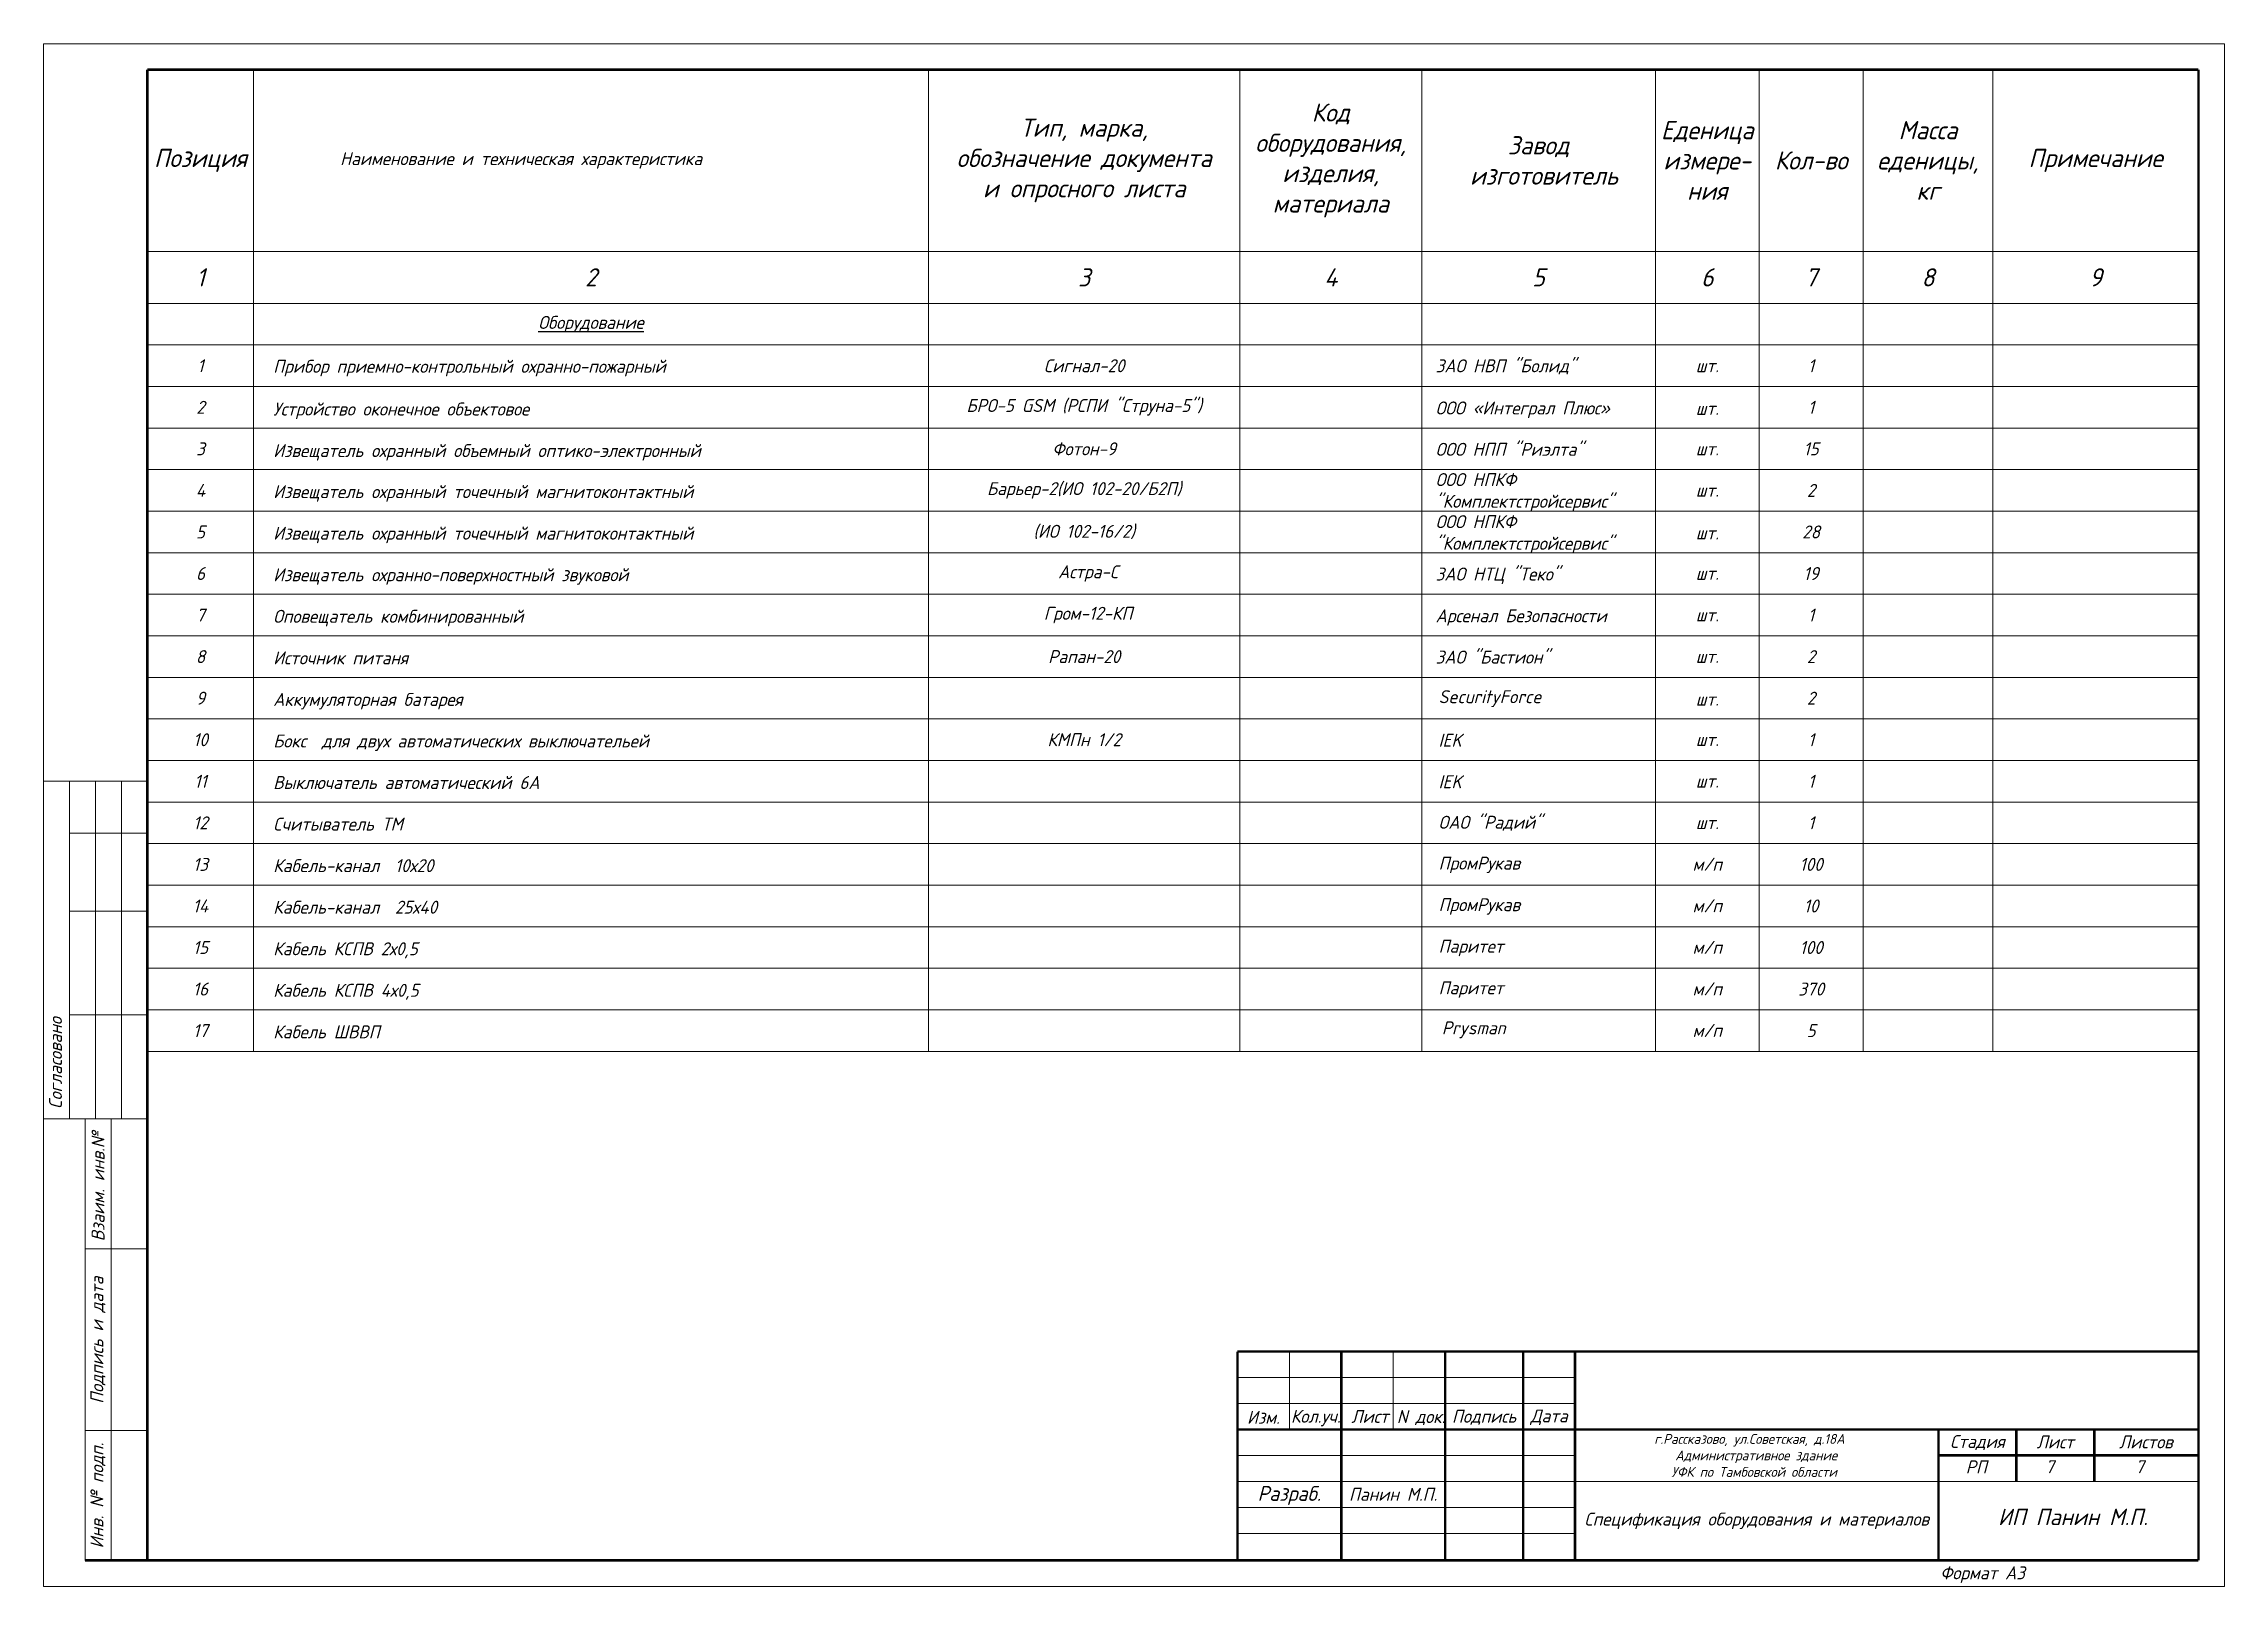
# Model space of a CAD drawing. Header units: inches. Extents: x 859 to 3210, y 393 to 1752.
# Drawn here: x 3073.5 to 3205.8, y 932.7 to 1026.3 of the extents above; entities that cross this region are included whole.
import ezdxf

# ---------------------------------------------------------------- set-up
doc = ezdxf.new("R2010")
doc.units = ezdxf.units.IN
doc.header["$MEASUREMENT"] = 0
doc.linetypes.add('НЕВИДИМАЯ', pattern=[9.525, 6.35, -3.175])
doc.layers.add('DESC', color=7, linetype='Continuous')
doc.styles.get("Standard").update_dxf_attribs({"font": 'GOST_Common Italic_0.ttf'})

msp = doc.modelspace()

# ---------------------------------------------------------------- texts
at = {"layer": 'DESC', "color": 7}
for s, height, p in [('Прибор приемно-контрольный охранно-пожарный ', 0.7875, (3087.46, 1006.31)), ('Устройство оконечное объектовое ', 0.7875, (3087.46, 1003.72)), ('Извещатель охранный объемный оптико-электронный', 0.7875, (3087.46, 1001.2)), ('Извещатель охранный точечный магнитоконтактный ', 0.7875, (3087.46, 998.71)), ('Извещатель охранный точечный магнитоконтактный ', 0.7875, (3087.46, 996.19)), ('Извещатель охранно-поверхностный звуковой', 0.7875, (3087.46, 993.67)), ('Оповещатель комбинированный', 0.7875, (3087.46, 991.15)), ('Источник питаня ', 0.7875, (3087.46, 988.63)), ('Аккумуляторная батарея ', 0.7875, (3087.46, 986.11)), ('Бокс  для двух автоматических выключательей', 0.7875, (3087.46, 983.59)), ('Выключатель автоматический 6А', 0.7875, (3087.46, 981.07)), ('Считыватель ТМ ', 0.7875, (3087.46, 978.55)), ('Кабель-канал  10х20', 0.7875, (3087.46, 976.03)), ('Кабель-канал  25х40', 0.7875, (3087.46, 973.51)), ('Кабель КСПВ 2х0,5', 0.7875, (3087.46, 970.99)), ('Кабель КСПВ 4х0,5', 0.7875, (3087.46, 968.47)), ('Кабель ШВВП', 0.7875, (3087.46, 965.95)), ('Кол.уч.', 0.787, (3149.2, 942.64)), ('Лист', 0.787, (3152.86, 942.63)), ('N док.', 0.787, (3155.63, 942.62)), ('РП', 0.787, (3190.14, 939.57)), ('7', 0.787, (3194.97, 939.58)), ('7', 0.787, (3200.43, 939.58))]:
    msp.add_text(s, height=height, dxfattribs=at).set_placement(p)
at = {"layer": 'DESC'}
for s, insert, char_height, width, attachment_point in [('Тип, марка, \\Pобозначение документа \\Pи опросного листа', (3136.66, 1019.19), 1.1025, 18.9, 5), ('Код оборудования, изделия, материала', (3151.62, 1019.19), 1.1025, 11.025, 5), ('Еденица измере-\\Pния', (3174.46, 1019.19), 1.1025, 6.3, 5), ('Масса еденицы, \\Pкг', (3187.85, 1019.19), 1.1025, 7.875, 5), ('Завод\\P изготовитель', (3164.22, 1019.19), 1.1025, 14.175, 5), ('Позиция', (3083.05, 1019.19), 1.103, 6.4299, 5), ('           Наименование и техническая характеристика', (3086.26, 1019.19), 0.7875, 40.95, 4), ('Кол-во', (3180.76, 1019.19), 1.103, 6.3, 5), ('Примечание', (3198.02, 1019.19), 1.103, 12.4701, 5), ('1', (3083.05, 1012.1), 1.1, 6.4299, 5), ('2', (3106.74, 1012.1), 1.1, 40.95, 5), ('3', (3136.66, 1012.1), 1.1, 18.9, 5), ('4', (3151.62, 1012.1), 1.1, 11.025, 5), ('5', (3164.22, 1012.1), 1.1, 14.175, 5), ('6', (3174.46, 1012.1), 1.1, 6.3, 5), ('7', (3180.76, 1012.1), 1.1, 6.3, 5), ('8', (3187.85, 1012.1), 1.1, 7.875, 5), ('9', (3198.02, 1012.1), 1.1, 12.4701, 5), ('{\\LОборудование}', (3106.74, 1009.26), 0.7875, 40.95, 5), ('1', (3083.05, 1006.74), 0.787, 6.4299, 5), ('Сигнал-20', (3136.66, 1006.74), 0.787, 18.9, 5), ('шт.', (3174.46, 1006.74), 0.787, 6.3, 5), ('1', (3180.76, 1006.74), 0.787, 6.3, 5), ('2', (3083.05, 1004.22), 0.787, 6.4299, 5), ('БРО-5 GSM (РСПИ "Струна-5")', (3136.66, 1004.22), 0.7875, 18.9, 5), ('шт.', (3174.46, 1004.15), 0.787, 6.3, 5), ('1', (3180.76, 1004.22), 0.787, 6.3, 5), ('3', (3083.05, 1001.7), 0.787, 6.4299, 5), ('Фотон-9', (3136.66, 1001.7), 0.787, 18.9, 5), ('шт.', (3174.46, 1001.7), 0.787, 6.3, 5), ('15', (3180.76, 1001.7), 0.787, 6.3, 5), ('4', (3083.05, 999.18), 0.787, 6.4299, 5), ('Барьер-2(ИО 102-20/Б2П)', (3136.66, 999.18), 0.7875, 18.9, 5), ('шт.', (3174.46, 999.19), 0.787, 6.3, 5), ('2', (3180.76, 999.18), 0.787, 6.3, 5), ('5', (3083.05, 996.66), 0.787, 6.4299, 5), ('(ИО 102-16/2)', (3136.66, 996.66), 0.7875, 18.9, 5), ('шт.', (3174.46, 996.6), 0.787, 6.3, 5), ('28', (3180.76, 996.66), 0.787, 6.3, 5), ('6', (3083.05, 994.14), 0.787, 6.4299, 5), (' Астра-С', (3136.66, 994.14), 0.787, 18.9, 5), ('шт.', (3174.46, 994.15), 0.787, 6.3, 5), ('19', (3180.76, 994.14), 0.787, 6.3, 5), ('7', (3083.05, 991.62), 0.787, 6.4299, 5), (' Гром-12-КП', (3136.66, 991.62), 0.7875, 18.9, 5), ('шт.', (3174.46, 991.63), 0.787, 6.3, 5), ('1', (3180.76, 991.62), 0.787, 6.3, 5), ('8', (3083.05, 989.1), 0.787, 6.4299, 5), ('Рапан-20', (3136.66, 989.1), 0.787, 18.9, 5), ('шт.', (3174.46, 989.11), 0.787, 6.3, 5), ('2', (3180.76, 989.1), 0.787, 6.3, 5), ('9', (3083.05, 986.58), 0.787, 6.4299, 5), ('2', (3180.76, 986.58), 0.787, 6.3, 5), ('шт.', (3174.46, 986.52), 0.787, 6.3, 5), ('10', (3083.05, 984.06), 0.787, 6.4299, 5), ('КМПн 1/2', (3136.66, 984.06), 0.787, 18.9, 5), ('1', (3180.76, 984.06), 0.787, 6.3, 5), ('шт.', (3174.46, 984.07), 0.787, 6.3, 5), ('11', (3083.05, 981.54), 0.787, 6.4299, 5), ('шт.', (3174.46, 981.55), 0.787, 6.3, 5), ('1', (3180.76, 981.54), 0.787, 6.3, 5), ('12', (3083.05, 979.02), 0.787, 6.4299, 5), ('шт.', (3174.46, 979.03), 0.787, 6.3, 5), ('1', (3180.76, 979.02), 0.787, 6.3, 5), ('13', (3083.05, 976.5), 0.787, 6.4299, 5), ('м/п', (3174.46, 976.51), 0.787, 6.3, 5), ('100', (3180.76, 976.5), 0.787, 6.3, 5), ('14', (3083.05, 973.98), 0.787, 6.4299, 5), ('м/п', (3174.46, 973.99), 0.787, 6.3, 5), ('10', (3180.76, 973.98), 0.787, 6.3, 5), ('15', (3083.05, 971.46), 0.787, 6.4299, 5), ('м/п', (3174.46, 971.47), 0.787, 6.3, 5), ('100', (3180.76, 971.46), 0.787, 6.3, 5), ('16', (3083.05, 968.94), 0.787, 6.4299, 5), ('м/п', (3174.46, 968.95), 0.787, 6.3, 5), ('370', (3180.76, 968.94), 0.787, 6.3, 5), ('17', (3083.05, 966.42), 0.787, 6.4299, 5), ('м/п', (3174.46, 966.43), 0.787, 6.3, 5), ('5', (3180.76, 966.42), 0.787, 6.3, 5), ('Изм.', (3147.53, 942.97), 0.787, 3.15, 5), ('Подпись', (3160.92, 942.97), 0.787, 4.725, 5), ('Дата', (3164.86, 942.97), 0.787, 3.15, 5), ('Спецификация оборудования и материалов', (3177.46, 936.69), 0.7875, 22.05, 5)]:
    msp.add_mtext(s, dxfattribs=dict(at, insert=insert, char_height=char_height, width=width, attachment_point=attachment_point))
at = {"layer": 'DESC', "lineweight": 15}
for s, insert, char_height, width, attachment_point in [('ЗАО НВП "Болид"', (3157.98, 1006.67), 0.7875, 14.175, 4), ('ООО «Интеграл Плюс»', (3157.98, 1004.07), 0.7875, 14.175, 4), ('ООО НПП "Риэлта"', (3157.98, 1001.67), 0.7875, 14.175, 4), ('ООО НПКФ "Комплектстройсервис"', (3157.98, 999.07), 0.7875, 14.175, 4), ('ООО НПКФ "Комплектстройсервис"', (3157.98, 996.52), 0.7875, 14.175, 4), ('ЗАО НТЦ "Теко"', (3157.98, 994), 0.7875, 14.175, 4), ('Арсенал Безопасности', (3157.98, 991.47), 0.7875, 14.175, 4), ('ЗАО "Бастион"', (3157.98, 989.07), 0.7875, 14.175, 4), ('SecurityForce', (3158.16, 986.55), 0.7875, 14.175, 4), ('IEK', (3158.16, 984.03), 0.787, 14.175, 4), ('IEK', (3158.16, 981.51), 0.787, 14.175, 4), ('ОАО "Радий"', (3158.16, 978.99), 0.7875, 14.175, 4), ('ПромРукав', (3158.16, 976.47), 0.787, 14.175, 4), ('ПромРукав', (3158.16, 973.95), 0.787, 14.175, 4), ('Паритет', (3158.16, 971.43), 0.787, 14.175, 4), ('Паритет', (3158.16, 968.91), 0.787, 14.175, 4), ('Prysman', (3158.36, 966.47), 0.787, 14.175, 4), ('Панин М.П.', (3155.4, 938.3), 0.787, 6.3, 5)]:
    msp.add_mtext(s, dxfattribs=dict(at, insert=insert, char_height=char_height, width=width, attachment_point=attachment_point))
at = {"layer": 'DESC', "char_height": 0.7875, "attachment_point": 1, "rotation": 90}
for s, insert, width in [('Cогласовано', (3073.86, 961.65), 9.4622), ('Взаим. инв.№', (3076.44, 953.64), 14.4387), ('Подпись и дата', (3076.37, 943.79), 11.3549), ('Инв. № подп.', (3076.37, 935.02), 13.2391)]:
    msp.add_mtext(s, dxfattribs=dict(at, insert=insert, width=width))
at = {"layer": 'DESC', "color": 0, "lineweight": 15, "insert": (3148.01, 941.96), "char_height": 0.6, "attachment_point": 1}
msp.add_mtext_dynamic_manual_height_columns('\\pi23.23389;г.Рассказово, ул.Советская, д.18А\\P\\pi24.5048;Административное здание \\P\\pi24.27003;УФК по Тамбовской области', width=59.1919, gutter_width=1, heights=[0], dxfattribs=at)
at = {"layer": 'DESC', "color": 0, "char_height": 0.787, "attachment_point": 5}
for s, insert, width in [('Стадия', (3190.85, 941.44), 4.725), ('Лист', (3195.57, 941.48), 5.67), ('Листов', (3201.07, 941.48), 5.3325)]:
    msp.add_mtext(s, dxfattribs=dict(at, insert=insert, width=width))
at = {"layer": 'DESC', "color": 0, "lineweight": 15, "insert": (3149.1, 938.23), "char_height": 0.9, "width": 7.0924, "attachment_point": 5}
msp.add_mtext('Разраб.', dxfattribs=at)
at = {"layer": 'DESC', "lineweight": 15, "insert": (3187.29, 937.43), "char_height": 1, "attachment_point": 1}
msp.add_mtext_dynamic_manual_height_columns('\\pi4.80835;ИП Панин М.П.', width=17.9743, gutter_width=1, heights=[1.74], dxfattribs=at)
at = {"layer": 'DESC', "linetype": 'НЕВИДИМАЯ', "insert": (3188.59, 933.93), "char_height": 0.787, "width": 9.1777, "attachment_point": 1}
msp.add_mtext('Формат А3', dxfattribs=at)

# ---------------------------------------------------------------- linework, layer by layer
at = {"layer": 'DESC', "color": 7, "lineweight": 15}
for p, q in [((3073.53, 932.72), (3073.53, 1026.27)), ((3073.53, 1026.27), (3205.83, 1026.27)), ((3205.83, 1026.27), (3205.83, 932.72)), ((3086.26, 1024.7), (3086.26, 965.16)), ((3127.21, 1024.7), (3127.21, 965.16)), ((3146.11, 1024.7), (3146.11, 965.16)), ((3157.14, 1024.7), (3157.14, 965.16)), ((3171.31, 1024.7), (3171.31, 965.16)), ((3177.61, 1024.7), (3177.61, 965.16)), ((3183.91, 1024.7), (3183.91, 965.16)), ((3191.79, 1024.7), (3191.79, 965.16)), ((3079.83, 1013.67), (3204.26, 1013.67)), ((3079.83, 1010.52), (3204.26, 1010.52)), ((3079.83, 1008), (3204.26, 1008)), ((3079.83, 1005.48), (3204.26, 1005.48)), ((3079.83, 1002.96), (3204.26, 1002.96)), ((3079.83, 1000.44), (3204.26, 1000.44)), ((3079.83, 997.92), (3204.26, 997.92)), ((3079.83, 995.4), (3204.26, 995.4)), ((3079.83, 992.88), (3204.26, 992.88)), ((3079.83, 990.36), (3204.26, 990.36)), ((3079.83, 987.84), (3204.26, 987.84)), ((3079.83, 985.32), (3204.26, 985.32)), ((3079.83, 982.8), (3204.26, 982.8)), ((3079.83, 980.28), (3204.26, 980.28)), ((3079.83, 977.76), (3204.26, 977.76)), ((3079.83, 975.24), (3204.26, 975.24)), ((3079.83, 972.72), (3204.26, 972.72)), ((3079.83, 970.2), (3204.26, 970.2)), ((3079.83, 967.68), (3204.26, 967.68)), ((3079.83, 965.16), (3204.26, 965.16)), ((3149.11, 946.96), (3149.11, 942.23)), ((3155.41, 946.96), (3155.41, 942.23)), ((3145.96, 945.38), (3166.44, 945.38)), ((3145.96, 943.81), (3166.44, 943.81)), ((3145.96, 940.66), (3166.44, 940.66)), ((3145.96, 939.08), (3166.44, 939.08)), ((3166.44, 939.08), (3204.24, 939.08)), ((3145.96, 937.51), (3166.44, 937.51)), ((3145.96, 935.93), (3166.44, 935.93)), ((3205.83, 932.72), (3073.53, 932.72))]:
    msp.add_line(p, q, dxfattribs=at)
at = {"layer": 'DESC', "lineweight": 15}
for p, q in [((3079.83, 981.54), (3073.53, 981.54)), ((3075.11, 981.54), (3075.11, 961.07)), ((3076.68, 981.54), (3076.68, 961.07)), ((3078.26, 981.54), (3078.26, 961.07)), ((3079.83, 978.39), (3075.11, 978.39)), ((3079.83, 973.67), (3075.11, 973.67)), ((3079.83, 967.37), (3075.11, 967.37)), ((3079.83, 961.07), (3073.53, 961.07)), ((3076.05, 961.07), (3076.05, 934.29)), ((3076.05, 961.07), (3079.83, 961.07)), ((3077.63, 961.07), (3077.63, 934.29)), ((3076.05, 953.19), (3079.83, 953.19)), ((3076.05, 942.17), (3079.83, 942.17))]:
    msp.add_line(p, q, dxfattribs=at)
at = {"layer": 'DESC', "color": 7, "lineweight": 15, "const_width": 0.158}
for points in [[(3079.83, 1024.7), (3079.83, 934.29), (3204.26, 934.29)], [(3204.26, 1024.7), (3079.83, 1024.7)], [(3204.26, 934.29), (3204.26, 1024.7)], [(3145.96, 946.96), (3145.96, 934.36)], [(3145.96, 946.96), (3204.24, 946.96)], [(3152.26, 946.96), (3152.26, 934.29)], [(3158.56, 946.96), (3158.56, 934.36)], [(3163.29, 946.96), (3163.29, 934.36)], [(3166.44, 946.96), (3166.44, 934.36)], [(3145.96, 942.23), (3204.24, 942.23)], [(3188.49, 934.29), (3188.49, 942.23)], [(3193.21, 939.08), (3193.21, 942.23)], [(3197.94, 939.08), (3197.94, 942.23)], [(3188.49, 940.66), (3204.24, 940.66)]]:
    msp.add_lwpolyline(points, dxfattribs=at)
at = {"layer": 'DESC', "lineweight": 15, "const_width": 0.158}
msp.add_lwpolyline([(3076.05, 934.29), (3079.83, 934.29)], dxfattribs=at)

msp.set_redraw_order([(e.dxf.handle, doc.entitydb.next_handle()) for e in msp.query("TEXT MTEXT ATTDEF DIMENSION ARC_DIMENSION")])  # texts and dimensions are drawn at this point

doc.saveas('drawing.dxf')
